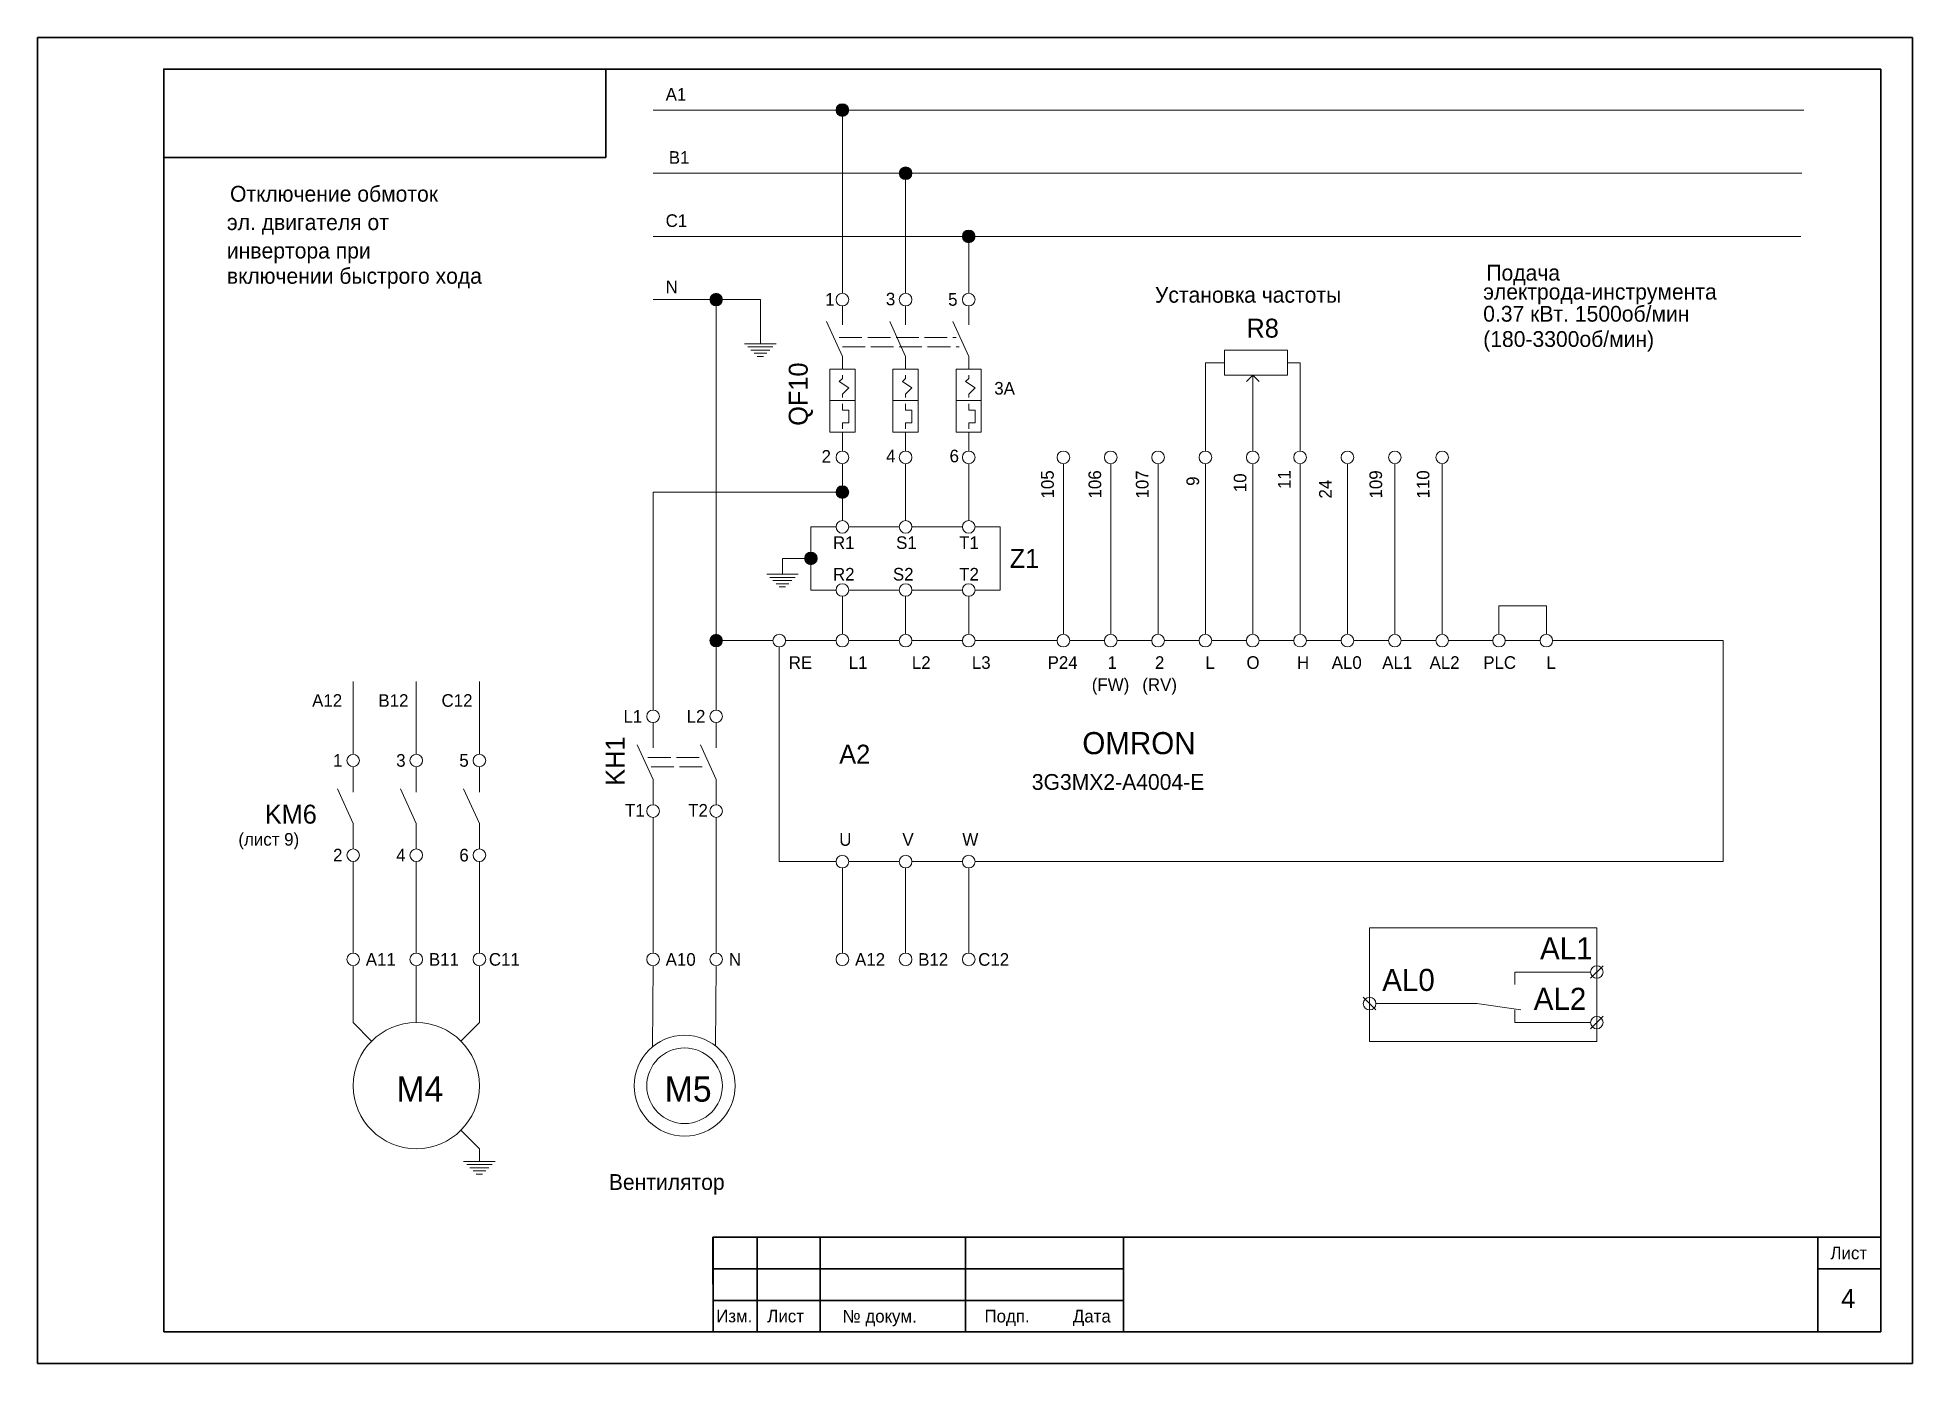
# Model space of a CAD drawing. Header units: millimetres. Extents: x -171 to 3674, y -1112 to 795.
# Drawn here: x 2250 to 2547, y 500 to 710 of the extents above; entities that cross this region are included whole.
import ezdxf

# ---------------------------------------------------------------- set-up
doc = ezdxf.new("R2010")
doc.units = ezdxf.units.MM
doc.linetypes.add('ACAD_ISO02W100', pattern=[15, 12, -3])
for name, color, linetype, lineweight in [('Маркировка', 7, 'Continuous', 25), ('РАМКА', 7, 'Continuous', 30), ('Элементы', 7, 'Continuous', 18)]:
    doc.layers.add(name, color=color, linetype=linetype, lineweight=lineweight)
doc.styles.get("Standard").update_dxf_attribs({"font": 'cad2win.shx'})

msp = doc.modelspace()

# ---------------------------------------------------------------- texts
at = {"layer": 'Маркировка'}
for s, height, p in [('A1', 2, (2349.5, 700)), ('B1', 2, (2350, 690)), ('Отключение обмоток', 2.5, (2280.5, 684)), ('эл. двигателя от', 2.5, (2280, 679.5)), ('C1', 2, (2349.5, 680)), ('инвертора при', 2.5, (2280, 675)), ('включении быстрого хода', 2.5, (2280, 671)), ('N', 2, (2349.5, 669.5)), ('Подача ', 2.5, (2479.5, 671.5)), ('Установка частоты', 2.5, (2427, 668)), ('электрода-инструмента', 2.5, (2479, 668.5)), ('0.37 кВт. 1500об/мин', 2.5, (2479, 665)), ('(180-3300об/мин)', 2.5, (2479, 661)), ('3A', 2, (2401.55, 653.45)), ('R1', 2, (2376, 629)), ('S1', 2, (2386, 629)), ('T1', 2, (2396, 629)), ('R2', 2, (2376, 624)), ('S2', 2, (2385.5, 624)), ('T2', 2, (2396, 624)), ('RE', 2, (2369, 610.01)), ('L1', 2, (2378.5, 610.01)), ('L2', 2, (2388.5, 610.01)), ('L3', 2, (2398, 610.01)), ('P24', 2, (2410, 610.01)), ('1', 2, (2419.5, 610.01)), ('2', 2, (2427, 610.01)), ('L', 2, (2435, 610.01)), ('O', 2, (2441.5, 610.01)), ('H', 2, (2449.5, 610.01)), ('AL0', 2, (2455, 610.01)), ('AL1', 2, (2463, 610.01)), ('AL2', 2, (2470.5, 610.01)), ('PLC', 2, (2479, 610.01)), ('L', 2, (2489, 610.01)), ('A12', 2, (2293.5, 604)), ('В12', 2, (2304, 604)), ('С12', 2, (2314, 604)), ('(FW)', 2, (2417, 606.51)), ('(RV)', 2, (2425, 606.51)), ('L1', 2, (2342.82, 601.5)), ('L2', 2, (2352.82, 601.5)), ('1', 2, (2296.82, 594.51)), ('3', 2, (2306.82, 594.51)), ('5', 2, (2316.82, 594.51)), ('T1', 2, (2343.07, 586.61)), ('T2', 2, (2353.07, 586.61)), ('(лист 9)', 2, (2281.82, 582.01)), ('U', 2, (2377, 581.99)), ('V', 2, (2387, 581.99)), ('W', 2, (2396.5, 581.99)), ('2', 2, (2296.82, 579.51)), ('4', 2, (2306.82, 579.51)), ('6', 2, (2316.82, 579.51)), ('A11', 2, (2302, 563)), ('В11', 2, (2312, 563)), ('С11', 2, (2321.5, 563)), ('A10', 2, (2349.5, 562.99)), ('N', 2, (2359.5, 562.99)), ('A12', 2, (2379.5, 562.99)), ('В12', 2, (2389.5, 562.99)), ('С12', 2, (2399, 562.99)), ('Вентилятор', 2.5, (2340.5, 527.49))]:
    msp.add_text(s, height=height, dxfattribs=at).set_placement(p)
for s, rotation, p in [('1', 0.4218, (2374.78, 667.53)), ('3', 0.4218, (2384.39, 667.58)), ('5', 0.4218, (2394.25, 667.51)), ('2', 0.4218, (2374.21, 642.66)), ('4', 0.4218, (2384.43, 642.71)), ('6', 0.4218, (2394.48, 642.72)), ('105', 90.4218, (2411, 637)), ('106', 90.4218, (2418.5, 637)), ('107', 90.4218, (2426, 637)), ('9', 90.4218, (2434, 639)), ('10', 90.4218, (2441.5, 638)), ('11', 90.4218, (2448.5, 638.5)), ('24', 90.4218, (2455, 637)), ('109', 90.4218, (2463, 637)), ('110', 90.4218, (2470.5, 637))]:
    msp.add_text(s, height=2, rotation=rotation, dxfattribs=at).set_placement(p)
at = {"layer": 'РАМКА'}
for s, height, p in [('Лист', 2, (2534, 516.5)), ('4', 3, (2535.7, 508.79)), ('Изм.', 2, (2357.5, 506.52)), ('Лист', 2, (2365.6, 506.51)), ('№ докум.', 2, (2377.52, 506.49)), ('Подп.', 2, (2400, 506.5)), ('Дата', 2, (2414, 506.5))]:
    msp.add_text(s, height=height, dxfattribs=at).set_placement(p)
at = {"layer": 'Элементы'}
for s, height, p in [('R8', 3, (2441.5, 662.47)), ('Z1', 3, (2404, 626)), ('OMRON', 3.5, (2415.5, 596.5)), ('A2', 3, (2377, 595)), ('3G3MX2-A4004-E', 2.5, (2407.5, 590.85)), ('KM6', 3, (2286, 585.5)), ('AL1', 3.5, (2488, 564)), ('AL0', 3.5, (2463, 559)), ('AL2', 3.5, (2487, 556)), ('M4', 4, (2306.85, 541.47)), ('M5', 4, (2349.35, 541.46))]:
    msp.add_text(s, height=height, dxfattribs=at).set_placement(p)
for s, p in [('QF10', (2372, 648.5)), ('KH1', (2343, 591.49))]:
    msp.add_text(s, height=3, rotation=90, dxfattribs=at).set_placement(p)

# ---------------------------------------------------------------- hatches: boundary and pattern name
at = {"layer": 'Элементы'}
h = msp.add_hatch(color=256, dxfattribs=at)
h.dxf.hatch_style = 1
h.paths.add_polyline_path([(2378.5, 698.5, 1), (2376.5, 698.5, 1)])
h = msp.add_hatch(color=256, dxfattribs=at)
h.dxf.hatch_style = 1
h.paths.add_polyline_path([(2388.5, 688.5, 1), (2386.5, 688.5, 1)])
h = msp.add_hatch(color=256, dxfattribs=at)
h.dxf.hatch_style = 1
h.paths.add_polyline_path([(2398.5, 678.5, 1), (2396.5, 678.5, 1)])
h = msp.add_hatch(color=256, dxfattribs=at)
h.dxf.hatch_style = 1
h.paths.add_polyline_path([(2358.5, 668.5, 1), (2356.5, 668.5, 1)])
h = msp.add_hatch(color=256, dxfattribs=at)
h.dxf.hatch_style = 1
h.paths.add_polyline_path([(2378.5, 638, 1), (2376.5, 638, 1)])
h = msp.add_hatch(color=256, dxfattribs=at)
h.dxf.hatch_style = 1
h.paths.add_polyline_path([(2373.5, 627.5, 1), (2371.5, 627.5, 1)])
h = msp.add_hatch(color=256, dxfattribs=at)
h.dxf.hatch_style = 1
h.paths.add_polyline_path([(2358.5, 614.49, 1), (2356.5, 614.49, 1)])

# ---------------------------------------------------------------- linework, layer by layer
at = {"layer": 'РАМКА'}
for p, q in [((2542, 705), (2270, 705)), ((2270, 705), (2270, 505)), ((2542, 505), (2542, 705)), ((2270, 505), (2542, 505)), ((2357, 505), (2542, 505)), ((2357, 505), (2542, 505)), ((2357, 505), (2542, 505))]:
    msp.add_line(p, q, dxfattribs=at)
at = {"layer": 'РАМКА', "lineweight": 35}
msp.add_line((2422, 520), (2542, 520), dxfattribs=at)
at = {"layer": 'РАМКА'}
for points in [[(2547, 710), (2250, 710), (2250, 500), (2547, 500)], [(2340, 705), (2340, 691), (2270, 691), (2270, 705)], [(2357, 505), (2374, 505), (2373.98, 520), (2356.98, 520)], [(2357, 515), (2422, 515), (2422, 520), (2357, 520)], [(2357, 505), (2364, 505), (2364, 520), (2357, 520)], [(2357, 505), (2397, 505), (2397, 520), (2357, 520)], [(2542, 505), (2532, 505), (2532, 520), (2542, 520)], [(2542, 520), (2532, 520), (2532, 515), (2542, 515)], [(2357, 510), (2422, 510), (2422, 515), (2357, 515)], [(2357, 505), (2422, 505), (2422, 510), (2357, 510)]]:
    msp.add_lwpolyline(points, close=True, dxfattribs=at)
at = {"layer": 'Элементы', "lineweight": 15}
for p, q in [((2347.5, 698.5), (2529.8, 698.5)), ((2377.5, 669.5), (2377.5, 698.5)), ((2347.5, 688.5), (2529.47, 688.5)), ((2387.5, 669.5), (2387.5, 688.5)), ((2347.5, 678.5), (2529.3, 678.5)), ((2397.5, 669.5), (2397.5, 678.5)), ((2347.5, 668.5), (2364.5, 668.5)), ((2357.5, 603.49), (2357.5, 668.5)), ((2364.5, 668.5), (2364.5, 663.5)), ((2435, 644.5), (2435, 658.5)), ((2435, 658.5), (2438, 658.5)), ((2442.5, 656.5), (2441.5, 655.5)), ((2442.5, 644.5), (2442.5, 656.5)), ((2442.5, 656.5), (2443.5, 655.5)), ((2450, 658.5), (2448, 658.5)), ((2450, 644.5), (2450, 658.5)), ((2377.5, 642.5), (2377.5, 633.5)), ((2387.5, 642.5), (2387.5, 633.5)), ((2397.5, 642.5), (2397.5, 633.5)), ((2412.5, 642.5), (2412.5, 615.49)), ((2420, 642.5), (2420, 615.49)), ((2427.5, 642.5), (2427.5, 615.49)), ((2435, 642.5), (2435, 615.49)), ((2442.5, 642.5), (2442.5, 615.49)), ((2450, 642.5), (2450, 615.49)), ((2457.5, 642.5), (2457.5, 615.49)), ((2465, 642.5), (2465, 615.49)), ((2472.5, 642.5), (2472.5, 615.49)), ((2347.5, 603.49), (2347.5, 638)), ((2347.5, 638), (2377.5, 638)), ((2368, 625), (2368, 627.5)), ((2368, 627.5), (2372.5, 627.5)), ((2377.5, 615.49), (2377.5, 621.5)), ((2387.5, 615.49), (2387.5, 621.5)), ((2397.5, 615.49), (2397.5, 621.5)), ((2481.5, 615.49), (2481.5, 620)), ((2481.5, 620), (2489, 620)), ((2489, 620), (2489, 615.49)), ((2366.5, 614.49), (2357.5, 614.49)), ((2300, 608), (2300, 596.5)), ((2310, 608), (2310, 596.5)), ((2320, 608), (2320, 596.5)), ((2347.5, 586.49), (2347.5, 564.99)), ((2357.5, 586.49), (2357.5, 564.99)), ((2300, 579.5), (2300, 565)), ((2310, 579.5), (2310, 565)), ((2320, 579.5), (2320, 565)), ((2377.5, 578.49), (2377.5, 564.99)), ((2387.5, 578.49), (2387.5, 564.99)), ((2397.5, 578.49), (2397.5, 564.99))]:
    msp.add_line(p, q, dxfattribs=at)
at = {"layer": 'Элементы'}
for p, q in [((2377.5, 664.5), (2377.5, 667.5)), ((2387.5, 664.5), (2387.5, 667.5)), ((2397.5, 664.5), (2397.5, 667.5)), ((2364.5, 663.5), (2364.5, 661.5)), ((2377.5, 659.5), (2375, 665)), ((2387.5, 659.5), (2385, 665)), ((2397.5, 659.5), (2395, 665)), ((2362, 661.5), (2367, 661.5)), ((2362.5, 661), (2366.5, 661)), ((2363, 660.5), (2366, 660.5)), ((2363.5, 660), (2365.5, 660)), ((2364, 659.5), (2365, 659.5)), ((2377.5, 657.5), (2377.5, 659.5)), ((2387.5, 657.5), (2387.5, 659.5)), ((2397.5, 657.5), (2397.5, 659.5)), ((2377.5, 656), (2377.5, 656.5)), ((2387.5, 656), (2387.5, 656.5)), ((2397.5, 656), (2397.5, 656.5)), ((2377, 655.5), (2377.5, 656)), ((2378.5, 654.5), (2377, 655.5)), ((2377.5, 653.5), (2378.5, 654.5)), ((2377.5, 653), (2377.5, 653.5)), ((2387, 655.5), (2387.5, 656)), ((2388.5, 654.5), (2387, 655.5)), ((2387.5, 653.5), (2388.5, 654.5)), ((2387.5, 653), (2387.5, 653.5)), ((2397, 655.5), (2397.5, 656)), ((2398.5, 654.5), (2397, 655.5)), ((2397.5, 653.5), (2398.5, 654.5)), ((2397.5, 653), (2397.5, 653.5)), ((2375.5, 652.5), (2379.5, 652.5)), ((2377.5, 651), (2377.5, 652)), ((2378.5, 651), (2377.5, 651)), ((2378.5, 649), (2378.5, 651)), ((2385.5, 652.5), (2389.5, 652.5)), ((2387.5, 651), (2387.5, 652)), ((2388.5, 651), (2387.5, 651)), ((2388.5, 649), (2388.5, 651)), ((2395.5, 652.5), (2399.5, 652.5)), ((2397.5, 651), (2397.5, 652)), ((2398.5, 651), (2397.5, 651)), ((2398.5, 649), (2398.5, 651)), ((2377.5, 648), (2377.5, 649)), ((2377.5, 649), (2378.5, 649)), ((2377.5, 644.5), (2377.5, 647.5)), ((2387.5, 648), (2387.5, 649)), ((2387.5, 649), (2388.5, 649)), ((2387.5, 644.5), (2387.5, 647.5)), ((2397.5, 648), (2397.5, 649)), ((2397.5, 649), (2398.5, 649)), ((2397.5, 644.5), (2397.5, 647.5)), ((2365.5, 625), (2370.5, 625)), ((2366, 624.5), (2370, 624.5)), ((2366.5, 624), (2369.5, 624)), ((2367, 623.5), (2369, 623.5)), ((2367.5, 623), (2368.5, 623)), ((2347.5, 597.49), (2347.5, 601.49)), ((2357.5, 597.49), (2357.5, 601.49)), ((2347.5, 592.49), (2345, 597.99)), ((2357.5, 592.49), (2355, 597.99)), ((2300, 590.5), (2300, 594.5)), ((2310, 590.5), (2310, 594.5)), ((2320, 590.5), (2320, 594.5)), ((2347.5, 588.49), (2347.5, 592.49)), ((2357.5, 588.49), (2357.5, 592.49)), ((2300, 585.5), (2297.5, 591)), ((2310, 585.5), (2307.5, 591)), ((2320, 585.5), (2317.5, 591)), ((2300, 581.5), (2300, 585.5)), ((2310, 581.5), (2310, 585.5)), ((2320, 581.5), (2320, 585.5)), ((2497, 569), (2461, 569)), ((2461, 569), (2461, 551)), ((2497, 551), (2497, 569)), ((2300, 554), (2300, 563)), ((2310, 554), (2310, 563)), ((2320, 554), (2320, 563)), ((2347.39, 550.12), (2347.5, 562.99)), ((2357.37, 550.32), (2357.5, 562.99)), ((2484, 562), (2496, 562)), ((2484, 560), (2484, 562)), ((2496, 561), (2498, 563)), ((2462, 556), (2460, 558)), ((2462, 557), (2478, 557)), ((2478, 557), (2484.97, 555.99)), ((2484, 556), (2484, 554)), ((2302.93, 551.07), (2300, 554)), ((2317.07, 551.07), (2320, 554)), ((2484, 554), (2496, 554)), ((2496, 553), (2498, 555)), ((2461, 551), (2497, 551)), ((2317.07, 536.93), (2320, 534)), ((2317.5, 532), (2322.5, 532)), ((2320, 534), (2320, 532)), ((2318, 531.5), (2322, 531.5)), ((2318.5, 531), (2321.5, 531)), ((2319, 530.5), (2321, 530.5)), ((2319.5, 530), (2320.5, 530))]:
    msp.add_line(p, q, dxfattribs=at)
at = {"layer": 'Элементы', "linetype": 'ACAD_ISO02W100', "lineweight": 15, "ltscale": 0.3}
for p, q in [((2377, 662.5), (2395.5, 662.5)), ((2377.5, 661), (2396, 661)), ((2346.7, 595.99), (2355.5, 595.99)), ((2347.2, 594.49), (2356, 594.49))]:
    msp.add_line(p, q, dxfattribs=at)
at = {"layer": 'Элементы'}
for points in [[(2438, 660.5), (2448, 660.5), (2448, 656.5), (2438, 656.5)], [(2375.5, 647.5), (2375.5, 657.5), (2379.5, 657.5), (2379.5, 647.5)], [(2385.5, 647.5), (2385.5, 657.5), (2389.5, 657.5), (2389.5, 647.5)], [(2395.5, 647.5), (2395.5, 657.5), (2399.5, 657.5), (2399.5, 647.5)]]:
    msp.add_lwpolyline(points, close=True, dxfattribs=at)
at = {"layer": 'Элементы', "lineweight": 15}
for points in [[(2376.5, 622.5), (2372.5, 622.5), (2372.5, 632.5), (2376.5, 632.5)], [(2378.5, 632.5), (2386.5, 632.5)], [(2388.5, 632.5), (2396.5, 632.5)], [(2398.5, 632.5), (2402.5, 632.5), (2402.5, 622.5), (2398.5, 622.5)], [(2386.5, 622.5), (2378.5, 622.5)], [(2396.5, 622.5), (2388.5, 622.5)], [(2376.5, 579.49), (2367.5, 579.49), (2367.5, 613.49)], [(2368.5, 614.49), (2376.5, 614.49)], [(2378.5, 614.49), (2386.5, 614.49)], [(2388.5, 614.49), (2396.5, 614.49)], [(2398.5, 614.49), (2411.5, 614.49)], [(2413.5, 614.49), (2419, 614.49)], [(2421, 614.49), (2426.5, 614.49)], [(2428.5, 614.49), (2434, 614.49)], [(2436, 614.49), (2441.5, 614.49)], [(2490, 614.49), (2517, 614.49), (2517, 579.49), (2440, 579.49)], [(2443.5, 614.49), (2449, 614.49)], [(2451, 614.49), (2456.5, 614.49)], [(2458.5, 614.49), (2464, 614.49)], [(2466, 614.49), (2471.5, 614.49)], [(2473.5, 614.49), (2480.5, 614.49)], [(2482.5, 614.49), (2488, 614.49)], [(2378.5, 579.49), (2386.5, 579.49)], [(2386.5, 579.49), (2378.5, 579.49)], [(2388.5, 579.49), (2396.5, 579.49)], [(2396.5, 579.49), (2388.5, 579.49)], [(2440, 579.49), (2398.5, 579.49)]]:
    msp.add_lwpolyline(points, dxfattribs=at)
at = {"layer": 'Элементы'}
for centre in [(2377.5, 698.5), (2387.5, 688.5), (2397.5, 678.5), (2357.5, 668.5), (2377.5, 638), (2372.5, 627.5), (2357.5, 614.49), (2497, 562), (2461, 557), (2497, 554)]:
    msp.add_circle(centre, 1, dxfattribs=at)
at = {"layer": 'Элементы', "lineweight": 15}
for centre, radius in [((2377.5, 668.5), 1), ((2387.5, 668.5), 1), ((2397.5, 668.5), 1), ((2377.5, 643.5), 1), ((2387.5, 643.5), 1), ((2397.5, 643.5), 1), ((2412.5, 643.5), 1), ((2420, 643.5), 1), ((2427.5, 643.5), 1), ((2435, 643.5), 1), ((2442.5, 643.5), 1), ((2450, 643.5), 1), ((2457.5, 643.5), 1), ((2465, 643.5), 1), ((2472.5, 643.5), 1), ((2377.5, 632.5), 1), ((2387.5, 632.5), 1), ((2397.5, 632.5), 1), ((2377.5, 622.5), 1), ((2387.5, 622.5), 1), ((2397.5, 622.5), 1), ((2367.5, 614.49), 1), ((2377.5, 614.49), 1), ((2387.5, 614.49), 1), ((2397.5, 614.49), 1), ((2412.5, 614.49), 1), ((2420, 614.49), 1), ((2427.5, 614.49), 1), ((2435, 614.49), 1), ((2442.5, 614.49), 1), ((2450, 614.49), 1), ((2457.5, 614.49), 1), ((2465, 614.49), 1), ((2472.5, 614.49), 1), ((2481.5, 614.49), 1), ((2489, 614.49), 1), ((2347.5, 602.49), 1), ((2357.5, 602.49), 1), ((2300, 595.5), 1), ((2310, 595.5), 1), ((2320, 595.5), 1), ((2347.5, 587.49), 1), ((2357.5, 587.49), 1), ((2300, 580.5), 1), ((2310, 580.5), 1), ((2320, 580.5), 1), ((2377.5, 579.49), 1), ((2387.5, 579.49), 1), ((2397.5, 579.49), 1), ((2300, 564), 1), ((2310, 564), 1), ((2320, 564), 1), ((2347.5, 563.99), 1), ((2357.5, 563.99), 1), ((2377.5, 563.99), 1), ((2387.5, 563.99), 1), ((2397.5, 563.99), 1), ((2310, 544), 9.99), ((2352.5, 543.99), 7.99), ((2352.5, 543.99), 5.99)]:
    msp.add_circle(centre, radius, dxfattribs=at)

msp.set_redraw_order([(e.dxf.handle, doc.entitydb.next_handle()) for e in msp.query("TEXT MTEXT ATTDEF DIMENSION ARC_DIMENSION")])  # texts and dimensions are drawn at this point

doc.saveas('drawing.dxf')
